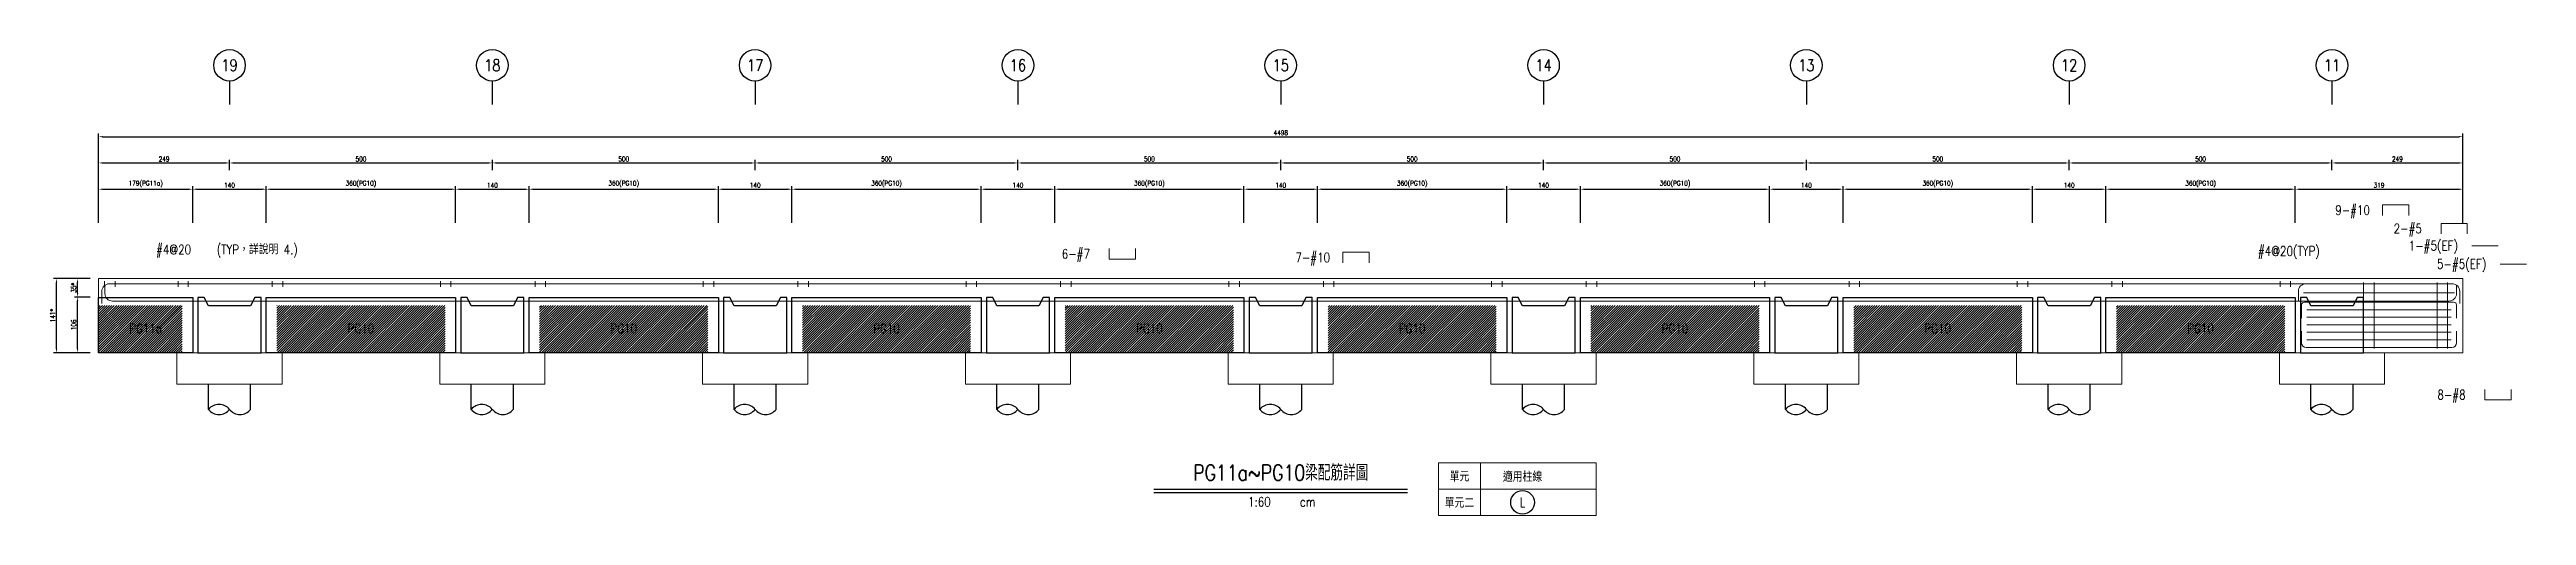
# Model space of a CAD drawing. Extents: x -4754 to 4976, y -23710 to 3942.
# Drawn here: x -359 to 4354, y -6796 to -5909 of the extents above; entities that cross this region are included whole.
import ezdxf
from ezdxf.enums import TextEntityAlignment as Align

# ---------------------------------------------------------------- set-up
doc = ezdxf.new("R2010")
doc.units = 0
doc.header["$LTSCALE"] = 3
doc.layers.get('0').update_dxf_attribs({"linetype": 'CONTINUOUS'})
doc.layers.add('HB_0', color=7, linetype='CONTINUOUS', transparency=0.5)
for name, color, linetype in [('HB_DIM', 1, 'CONTINUOUS'), ('HB_SYMBOLS', 7, 'CONTINUOUS'), ('HB_TXT_CTEXT', 2, 'CONTINUOUS'), ('鋼筋', 3, 'CONTINUOUS')]:
    doc.layers.add(name, color=color, linetype=linetype)
doc.styles.get("Standard").update_dxf_attribs({"font": 'ROMANS.shx', "width": 0.8, "bigfont": 'chineset.shx'})
doc.dimstyles.new('30', dxfattribs={"dimscale": 3, "dimtxt": 3, "dimasz": 2.5, "dimexe": 2, "dimexo": 2, "dimgap": 1, "dimtad": 1, "dimdsep": 46, "dimtxsty": 'Standard', "dimcen": 0, "dimclrd": 256, "dimclre": 256, "dimclrt": 2, "dimadec": 0, "dimazin": 0, "dimtfac": 1, "dimtix": 1, "dimtmove": 2, "dimatfit": 3, "dimfxl": 1, "dimtolj": 1, "dimtzin": 0, "dimarcsym": 0})

msp = doc.modelspace()

# ---------------------------------------------------------------- texts
at = {"layer": 'HB_TXT_CTEXT', "linetype": 'Continuous', "width": 0.8}
for s, p in [(' 9-#10', (3979.865, -6214.802, -50)), (' 2-#5', (4091.073, -6249.802, -50)), ('#4@20    (TYP，詳說明 4.)', (-156.157, -6289.595, -36.23)), (' 6-#7', (1557.071, -6297.802, -37.62)), (' 7-#10', (2001.573, -6304.802, -37.12)), (' 1-#5(EF)', (4119.773, -6282.302, -50)), (' 5-#5(EF)', (4173.573, -6317.307, 50)), (' 8-#8', (4174.239, -6566.06, -50))]:
    msp.add_text(s, height=18, dxfattribs=at).set_placement(p, align=Align.MIDDLE_LEFT)
msp.add_text('#4@20(TYP)', height=18, dxfattribs=at).set_placement((3960.573, -6292.566, 48.832), align=Align.MIDDLE_RIGHT)
for s, p in [('PG11a', (-175.927, -6440.06)), ('PG10', (233.573, -6440.06)), ('PG10', (733.573, -6440.06)), ('PG10', (1233.573, -6440.06)), ('PG10', (1733.573, -6440.06)), ('PG10', (2233.573, -6440.06)), ('PG10', (2733.573, -6440.06)), ('PG10', (3233.573, -6440.06)), ('PG10', (3733.573, -6440.06)), ('單元', (2323.573, -6721.06)), ('適用柱線', (2443.573, -6721.06)), ('單元二', (2323.573, -6771.06))]:
    msp.add_text(s, height=18, dxfattribs=at).set_placement(p, align=Align.MIDDLE)

# ---------------------------------------------------------------- blocks, each defined once
blk = doc.blocks.new('pile_vertical_with_pilecap')
at = {"linetype": 'Continuous'}
for p, q in [((-40, -48.1), (-40, 0)), ((-40, -48.1), (-40, 0)), ((40, -48.1), (40, 0)), ((40, -48.1), (40, 0))]:
    blk.add_line(p, q, dxfattribs=at)
for centre, start, end in [((-20, -64.1), 38.718, 141.282), ((-20, -64.1), 38.718, 141.282), ((-20, -32), 218.718, 321.282), ((-20, -32), 218.718, 321.282), ((20, -32), 218.718, 321.282), ((20, -32), 218.718, 321.282)]:
    blk.add_arc(centre, 25.6, start, end, dxfattribs=at)
blk = doc.blocks.new('line_guide')
at = {"color": 4, "linetype": 'Continuous'}
blk.add_line((0, 0), (0, -45), dxfattribs=at)
blk.add_circle((0, 30), 30, dxfattribs=at)
at = {"color": 4, "linetype": 'Continuous', "width": 0.8}
blk.add_attdef('A', text='', height=22.5, dxfattribs=at).set_placement((0, 30), align=Align.MIDDLE)
blk = doc.blocks.new('title_beam')
at = {"color": 3, "linetype": 'Continuous'}
blk.add_line((-241.2, 0), (241.2, 0), dxfattribs=at)
at = {"color": 1, "linetype": 'Continuous'}
blk.add_line((-241.2, -6), (241.2, -6), dxfattribs=at)
at = {"color": 3, "linetype": 'Continuous', "width": 0.8}
blk.add_attdef('TITLE', text='', height=30, dxfattribs=at).set_placement((0, 33), align=Align.MIDDLE)
at = {"linetype": 'Continuous', "width": 0.8}
blk.add_attdef('SCALE', text='', height=18, dxfattribs=at).set_placement((-40.6, -24), align=Align.MIDDLE)
blk.add_attdef('CM', (36.5, -33), '', height=18, dxfattribs=at)
blk = doc.blocks.new('line_tag')
at = {"layer": 'HB_SYMBOLS', "color": 4, "linetype": 'Continuous'}
blk.add_circle((0, 0), 22.5, dxfattribs=at)
at = {"color": 4, "linetype": 'Continuous', "width": 0.8}
blk.add_attdef('A', text='', height=18, dxfattribs=at).set_placement((0, 0), align=Align.MIDDLE)
blk = doc.blocks.new('*D985')
at = {"layer": 'HB_DIM', "linetype": 'Continuous', "lineweight": -2}
for p, q in [((-265.4, -6238.8), (-265.4, -6168.8)), ((-86.4, -6238.8), (-86.4, -6168.8)), ((-257.9, -6174.8), (-93.9, -6174.8))]:
    blk.add_line(p, q, dxfattribs=at)
at = {"layer": 'HB_DIM'}
for points in [[(-257.9, -6173.6), (-257.9, -6176.1), (-265.4, -6174.8)], [(-93.9, -6176.1), (-93.9, -6173.6), (-86.4, -6174.8)]]:
    blk.add_solid(points, dxfattribs=at)
at = {"layer": 'HB_DIM', "color": 2, "linetype": 'Continuous', "insert": (-175.9, -6164.9), "char_height": 9, "attachment_point": 5, "rotation": 0}
blk.add_mtext('\\A1;179(PG11a)', dxfattribs=at)
blk = doc.blocks.new('*D986')
at = {"layer": 'HB_DIM', "linetype": 'Continuous', "lineweight": -2}
for p, q in [((-86.4, -6238.8), (-86.4, -6168.8)), ((53.6, -6238.8), (53.6, -6168.8)), ((-78.9, -6174.8), (46.1, -6174.8))]:
    blk.add_line(p, q, dxfattribs=at)
at = {"layer": 'HB_DIM'}
for points in [[(-78.9, -6173.6), (-78.9, -6176.1), (-86.4, -6174.8)], [(46.1, -6176.1), (46.1, -6173.6), (53.6, -6174.8)]]:
    blk.add_solid(points, dxfattribs=at)
at = {"layer": 'HB_DIM', "color": 2, "linetype": 'Continuous', "insert": (-16.4, -6167.3), "char_height": 9, "attachment_point": 5, "rotation": 0}
blk.add_mtext('\\A1;140', dxfattribs=at)
blk = doc.blocks.new('*D987')
at = {"layer": 'HB_DIM', "linetype": 'Continuous', "lineweight": -2}
for p, q in [((53.6, -6238.8), (53.6, -6168.8)), ((413.6, -6238.8), (413.6, -6168.8)), ((61.1, -6174.8), (406.1, -6174.8))]:
    blk.add_line(p, q, dxfattribs=at)
at = {"layer": 'HB_DIM'}
for points in [[(61.1, -6173.6), (61.1, -6176.1), (53.6, -6174.8)], [(406.1, -6176.1), (406.1, -6173.6), (413.6, -6174.8)]]:
    blk.add_solid(points, dxfattribs=at)
at = {"layer": 'HB_DIM', "color": 2, "linetype": 'Continuous', "insert": (233.6, -6164.9), "char_height": 9, "attachment_point": 5, "rotation": 0}
blk.add_mtext('\\A1;360(PG10)', dxfattribs=at)
blk = doc.blocks.new('*D988')
at = {"layer": 'HB_DIM', "linetype": 'Continuous', "lineweight": -2}
for p, q in [((413.6, -6238.8), (413.6, -6168.8)), ((553.6, -6238.8), (553.6, -6168.8)), ((421.1, -6174.8), (546.1, -6174.8))]:
    blk.add_line(p, q, dxfattribs=at)
at = {"layer": 'HB_DIM'}
for points in [[(421.1, -6173.6), (421.1, -6176.1), (413.6, -6174.8)], [(546.1, -6176.1), (546.1, -6173.6), (553.6, -6174.8)]]:
    blk.add_solid(points, dxfattribs=at)
at = {"layer": 'HB_DIM', "color": 2, "linetype": 'Continuous', "insert": (483.6, -6167.3), "char_height": 9, "attachment_point": 5, "rotation": 0}
blk.add_mtext('\\A1;140', dxfattribs=at)
blk = doc.blocks.new('*D989')
at = {"layer": 'HB_DIM', "linetype": 'Continuous', "lineweight": -2}
for p, q in [((553.6, -6238.8), (553.6, -6168.8)), ((913.6, -6238.8), (913.6, -6168.8)), ((561.1, -6174.8), (906.1, -6174.8))]:
    blk.add_line(p, q, dxfattribs=at)
at = {"layer": 'HB_DIM'}
for points in [[(561.1, -6173.6), (561.1, -6176.1), (553.6, -6174.8)], [(906.1, -6176.1), (906.1, -6173.6), (913.6, -6174.8)]]:
    blk.add_solid(points, dxfattribs=at)
at = {"layer": 'HB_DIM', "color": 2, "linetype": 'Continuous', "insert": (733.6, -6164.9), "char_height": 9, "attachment_point": 5, "rotation": 0}
blk.add_mtext('\\A1;360(PG10)', dxfattribs=at)
blk = doc.blocks.new('*D990')
at = {"layer": 'HB_DIM', "linetype": 'Continuous', "lineweight": -2}
for p, q in [((913.6, -6238.8), (913.6, -6168.8)), ((1053.6, -6238.8), (1053.6, -6168.8)), ((921.1, -6174.8), (1046.1, -6174.8))]:
    blk.add_line(p, q, dxfattribs=at)
at = {"layer": 'HB_DIM'}
for points in [[(921.1, -6173.6), (921.1, -6176.1), (913.6, -6174.8)], [(1046.1, -6176.1), (1046.1, -6173.6), (1053.6, -6174.8)]]:
    blk.add_solid(points, dxfattribs=at)
at = {"layer": 'HB_DIM', "color": 2, "linetype": 'Continuous', "insert": (983.6, -6167.3), "char_height": 9, "attachment_point": 5, "rotation": 0}
blk.add_mtext('\\A1;140', dxfattribs=at)
blk = doc.blocks.new('*D991')
at = {"layer": 'HB_DIM', "linetype": 'Continuous', "lineweight": -2}
for p, q in [((1053.6, -6238.8), (1053.6, -6168.8)), ((1413.6, -6238.8), (1413.6, -6168.8)), ((1061.1, -6174.8), (1406.1, -6174.8))]:
    blk.add_line(p, q, dxfattribs=at)
at = {"layer": 'HB_DIM'}
for points in [[(1061.1, -6173.6), (1061.1, -6176.1), (1053.6, -6174.8)], [(1406.1, -6176.1), (1406.1, -6173.6), (1413.6, -6174.8)]]:
    blk.add_solid(points, dxfattribs=at)
at = {"layer": 'HB_DIM', "color": 2, "linetype": 'Continuous', "insert": (1233.6, -6164.9), "char_height": 9, "attachment_point": 5, "rotation": 0}
blk.add_mtext('\\A1;360(PG10)', dxfattribs=at)
blk = doc.blocks.new('*D992')
at = {"layer": 'HB_DIM', "linetype": 'Continuous', "lineweight": -2}
for p, q in [((1413.6, -6238.8), (1413.6, -6168.8)), ((1553.6, -6238.8), (1553.6, -6168.8)), ((1421.1, -6174.8), (1546.1, -6174.8))]:
    blk.add_line(p, q, dxfattribs=at)
at = {"layer": 'HB_DIM'}
for points in [[(1421.1, -6173.6), (1421.1, -6176.1), (1413.6, -6174.8)], [(1546.1, -6176.1), (1546.1, -6173.6), (1553.6, -6174.8)]]:
    blk.add_solid(points, dxfattribs=at)
at = {"layer": 'HB_DIM', "color": 2, "linetype": 'Continuous', "insert": (1483.6, -6167.3), "char_height": 9, "attachment_point": 5, "rotation": 0}
blk.add_mtext('\\A1;140', dxfattribs=at)
blk = doc.blocks.new('*D993')
at = {"layer": 'HB_DIM', "linetype": 'Continuous', "lineweight": -2}
for p, q in [((1553.6, -6238.8), (1553.6, -6168.8)), ((1913.6, -6238.8), (1913.6, -6168.8)), ((1561.1, -6174.8), (1906.1, -6174.8))]:
    blk.add_line(p, q, dxfattribs=at)
at = {"layer": 'HB_DIM'}
for points in [[(1561.1, -6173.6), (1561.1, -6176.1), (1553.6, -6174.8)], [(1906.1, -6176.1), (1906.1, -6173.6), (1913.6, -6174.8)]]:
    blk.add_solid(points, dxfattribs=at)
at = {"layer": 'HB_DIM', "color": 2, "linetype": 'Continuous', "insert": (1733.6, -6164.9), "char_height": 9, "attachment_point": 5, "rotation": 0}
blk.add_mtext('\\A1;360(PG10)', dxfattribs=at)
blk = doc.blocks.new('*D994')
at = {"layer": 'HB_DIM', "linetype": 'Continuous', "lineweight": -2}
for p, q in [((1913.6, -6238.8), (1913.6, -6168.8)), ((2053.6, -6238.8), (2053.6, -6168.8)), ((1921.1, -6174.8), (2046.1, -6174.8))]:
    blk.add_line(p, q, dxfattribs=at)
at = {"layer": 'HB_DIM'}
for points in [[(1921.1, -6173.6), (1921.1, -6176.1), (1913.6, -6174.8)], [(2046.1, -6176.1), (2046.1, -6173.6), (2053.6, -6174.8)]]:
    blk.add_solid(points, dxfattribs=at)
at = {"layer": 'HB_DIM', "color": 2, "linetype": 'Continuous', "insert": (1983.6, -6167.3), "char_height": 9, "attachment_point": 5, "rotation": 0}
blk.add_mtext('\\A1;140', dxfattribs=at)
blk = doc.blocks.new('*D995')
at = {"layer": 'HB_DIM', "linetype": 'Continuous', "lineweight": -2}
for p, q in [((2053.6, -6238.8), (2053.6, -6168.8)), ((2413.6, -6238.8), (2413.6, -6168.8)), ((2061.1, -6174.8), (2406.1, -6174.8))]:
    blk.add_line(p, q, dxfattribs=at)
at = {"layer": 'HB_DIM'}
for points in [[(2061.1, -6173.6), (2061.1, -6176.1), (2053.6, -6174.8)], [(2406.1, -6176.1), (2406.1, -6173.6), (2413.6, -6174.8)]]:
    blk.add_solid(points, dxfattribs=at)
at = {"layer": 'HB_DIM', "color": 2, "linetype": 'Continuous', "insert": (2233.6, -6164.9), "char_height": 9, "attachment_point": 5, "rotation": 0}
blk.add_mtext('\\A1;360(PG10)', dxfattribs=at)
blk = doc.blocks.new('*D996')
at = {"layer": 'HB_DIM', "linetype": 'Continuous', "lineweight": -2}
for p, q in [((2413.6, -6238.8), (2413.6, -6168.8)), ((2553.6, -6238.8), (2553.6, -6168.8)), ((2421.1, -6174.8), (2546.1, -6174.8))]:
    blk.add_line(p, q, dxfattribs=at)
at = {"layer": 'HB_DIM'}
for points in [[(2421.1, -6173.6), (2421.1, -6176.1), (2413.6, -6174.8)], [(2546.1, -6176.1), (2546.1, -6173.6), (2553.6, -6174.8)]]:
    blk.add_solid(points, dxfattribs=at)
at = {"layer": 'HB_DIM', "color": 2, "linetype": 'Continuous', "insert": (2483.6, -6167.3), "char_height": 9, "attachment_point": 5, "rotation": 0}
blk.add_mtext('\\A1;140', dxfattribs=at)
blk = doc.blocks.new('*D997')
at = {"layer": 'HB_DIM', "linetype": 'Continuous', "lineweight": -2}
for p, q in [((2553.6, -6238.8), (2553.6, -6168.8)), ((2913.6, -6238.8), (2913.6, -6168.8)), ((2561.1, -6174.8), (2906.1, -6174.8))]:
    blk.add_line(p, q, dxfattribs=at)
at = {"layer": 'HB_DIM'}
for points in [[(2561.1, -6173.6), (2561.1, -6176.1), (2553.6, -6174.8)], [(2906.1, -6176.1), (2906.1, -6173.6), (2913.6, -6174.8)]]:
    blk.add_solid(points, dxfattribs=at)
at = {"layer": 'HB_DIM', "color": 2, "linetype": 'Continuous', "insert": (2733.6, -6164.9), "char_height": 9, "attachment_point": 5, "rotation": 0}
blk.add_mtext('\\A1;360(PG10)', dxfattribs=at)
blk = doc.blocks.new('*D998')
at = {"layer": 'HB_DIM', "linetype": 'Continuous', "lineweight": -2}
for p, q in [((2913.6, -6238.8), (2913.6, -6168.8)), ((3053.6, -6238.8), (3053.6, -6168.8)), ((2921.1, -6174.8), (3046.1, -6174.8))]:
    blk.add_line(p, q, dxfattribs=at)
at = {"layer": 'HB_DIM'}
for points in [[(2921.1, -6173.6), (2921.1, -6176.1), (2913.6, -6174.8)], [(3046.1, -6176.1), (3046.1, -6173.6), (3053.6, -6174.8)]]:
    blk.add_solid(points, dxfattribs=at)
at = {"layer": 'HB_DIM', "color": 2, "linetype": 'Continuous', "insert": (2983.6, -6167.3), "char_height": 9, "attachment_point": 5, "rotation": 0}
blk.add_mtext('\\A1;140', dxfattribs=at)
blk = doc.blocks.new('*D999')
at = {"layer": 'HB_DIM', "linetype": 'Continuous', "lineweight": -2}
for p, q in [((3053.6, -6238.8), (3053.6, -6168.8)), ((3413.6, -6238.8), (3413.6, -6168.8)), ((3061.1, -6174.8), (3406.1, -6174.8))]:
    blk.add_line(p, q, dxfattribs=at)
at = {"layer": 'HB_DIM'}
for points in [[(3061.1, -6173.6), (3061.1, -6176.1), (3053.6, -6174.8)], [(3406.1, -6176.1), (3406.1, -6173.6), (3413.6, -6174.8)]]:
    blk.add_solid(points, dxfattribs=at)
at = {"layer": 'HB_DIM', "color": 2, "linetype": 'Continuous', "insert": (3233.6, -6164.9), "char_height": 9, "attachment_point": 5, "rotation": 0}
blk.add_mtext('\\A1;360(PG10)', dxfattribs=at)
blk = doc.blocks.new('*D1000')
at = {"layer": 'HB_DIM', "linetype": 'Continuous', "lineweight": -2}
for p, q in [((3413.6, -6238.8), (3413.6, -6168.8)), ((3553.6, -6238.8), (3553.6, -6168.8)), ((3421.1, -6174.8), (3546.1, -6174.8))]:
    blk.add_line(p, q, dxfattribs=at)
at = {"layer": 'HB_DIM'}
for points in [[(3421.1, -6173.6), (3421.1, -6176.1), (3413.6, -6174.8)], [(3546.1, -6176.1), (3546.1, -6173.6), (3553.6, -6174.8)]]:
    blk.add_solid(points, dxfattribs=at)
at = {"layer": 'HB_DIM', "color": 2, "linetype": 'Continuous', "insert": (3483.6, -6167.3), "char_height": 9, "attachment_point": 5, "rotation": 0}
blk.add_mtext('\\A1;140', dxfattribs=at)
blk = doc.blocks.new('*D1001')
at = {"layer": 'HB_DIM', "linetype": 'Continuous', "lineweight": -2}
for p, q in [((3553.6, -6238.8), (3553.6, -6168.8)), ((3913.6, -6238.8), (3913.6, -6168.8)), ((3561.1, -6174.8), (3906.1, -6174.8))]:
    blk.add_line(p, q, dxfattribs=at)
at = {"layer": 'HB_DIM'}
for points in [[(3561.1, -6173.6), (3561.1, -6176.1), (3553.6, -6174.8)], [(3906.1, -6176.1), (3906.1, -6173.6), (3913.6, -6174.8)]]:
    blk.add_solid(points, dxfattribs=at)
at = {"layer": 'HB_DIM', "color": 2, "linetype": 'Continuous', "insert": (3733.6, -6164.9), "char_height": 9, "attachment_point": 5, "rotation": 0}
blk.add_mtext('\\A1;360(PG10)', dxfattribs=at)
blk = doc.blocks.new('*D1002')
at = {"layer": 'HB_DIM', "linetype": 'Continuous', "lineweight": -2}
for p, q in [((3913.6, -6238.8), (3913.6, -6168.8)), ((4232.6, -6238.8), (4232.6, -6168.8)), ((3921.1, -6174.8), (4225.1, -6174.8))]:
    blk.add_line(p, q, dxfattribs=at)
at = {"layer": 'HB_DIM'}
for points in [[(3921.1, -6173.6), (3921.1, -6176.1), (3913.6, -6174.8)], [(4225.1, -6176.1), (4225.1, -6173.6), (4232.6, -6174.8)]]:
    blk.add_solid(points, dxfattribs=at)
at = {"layer": 'HB_DIM', "color": 2, "linetype": 'Continuous', "insert": (4073.1, -6167.3), "char_height": 9, "attachment_point": 5, "rotation": 0}
blk.add_mtext('\\A1;319', dxfattribs=at)
blk = doc.blocks.new('*D1003')
at = {"layer": 'HB_DIM', "linetype": 'Continuous', "lineweight": -2}
for p, q in [((-281.4, -6380.1), (-311.4, -6380.1)), ((-305.4, -6478.6), (-305.4, -6387.6)), ((-281.4, -6486.1), (-311.4, -6486.1))]:
    blk.add_line(p, q, dxfattribs=at)
at = {"layer": 'HB_DIM'}
for points in [[(-304.2, -6387.6), (-306.7, -6387.6), (-305.4, -6380.1)], [(-306.7, -6478.6), (-304.2, -6478.6), (-305.4, -6486.1)]]:
    blk.add_solid(points, dxfattribs=at)
at = {"layer": 'HB_DIM', "color": 2, "linetype": 'Continuous', "insert": (-312.9, -6433.1), "char_height": 9, "attachment_point": 5, "rotation": 90}
blk.add_mtext('\\A1;106', dxfattribs=at)
blk = doc.blocks.new('*D1004')
at = {"layer": 'HB_DIM', "linetype": 'Continuous', "lineweight": -2}
for p, q in [((-281.4, -6344.8), (-311.4, -6344.8)), ((-305.4, -6372.6), (-305.4, -6352.3)), ((-281.4, -6380.1), (-311.4, -6380.1))]:
    blk.add_line(p, q, dxfattribs=at)
at = {"layer": 'HB_DIM'}
for points in [[(-304.2, -6352.3), (-306.7, -6352.3), (-305.4, -6344.8)], [(-306.7, -6372.6), (-304.2, -6372.6), (-305.4, -6380.1)]]:
    blk.add_solid(points, dxfattribs=at)
at = {"layer": 'HB_DIM', "color": 2, "linetype": 'Continuous', "insert": (-312.9, -6362.4), "char_height": 9, "attachment_point": 5, "rotation": 90}
blk.add_mtext('\\A1;35*', dxfattribs=at)
blk = doc.blocks.new('*D1005')
at = {"layer": 'HB_DIM', "linetype": 'Continuous', "lineweight": -2}
for p, q in [((-265.4, -6238.8), (-265.4, -6068.8)), ((-257.9, -6074.8), (4225.1, -6074.8)), ((4232.6, -6238.8), (4232.6, -6068.8))]:
    blk.add_line(p, q, dxfattribs=at)
at = {"layer": 'HB_DIM'}
for points in [[(-257.9, -6073.6), (-257.9, -6076.1), (-265.4, -6074.8)], [(4225.1, -6076.1), (4225.1, -6073.6), (4232.6, -6074.8)]]:
    blk.add_solid(points, dxfattribs=at)
at = {"layer": 'HB_DIM', "color": 2, "linetype": 'Continuous', "insert": (1983.6, -6067.3), "char_height": 9, "attachment_point": 5, "rotation": 0}
blk.add_mtext('\\A1;4498', dxfattribs=at)
blk = doc.blocks.new('*D1006')
at = {"layer": 'HB_DIM', "linetype": 'Continuous', "lineweight": -2}
for p, q in [((-265.4, -6238.8), (-265.4, -6118.8)), ((-257.9, -6124.8), (-23.9, -6124.8)), ((-16.4, -6138.8), (-16.4, -6118.8))]:
    blk.add_line(p, q, dxfattribs=at)
at = {"layer": 'HB_DIM'}
for points in [[(-257.9, -6123.6), (-257.9, -6126.1), (-265.4, -6124.8)], [(-23.9, -6126.1), (-23.9, -6123.6), (-16.4, -6124.8)]]:
    blk.add_solid(points, dxfattribs=at)
at = {"layer": 'HB_DIM', "color": 2, "linetype": 'Continuous', "insert": (-140.9, -6117.3), "char_height": 9, "attachment_point": 5, "rotation": 0}
blk.add_mtext('\\A1;249', dxfattribs=at)
blk = doc.blocks.new('*D1007')
at = {"layer": 'HB_DIM', "linetype": 'Continuous', "lineweight": -2}
for p, q in [((-16.4, -6138.8), (-16.4, -6118.8)), ((-8.9, -6124.8), (476.1, -6124.8)), ((483.6, -6138.8), (483.6, -6118.8))]:
    blk.add_line(p, q, dxfattribs=at)
at = {"layer": 'HB_DIM'}
for points in [[(-8.9, -6123.6), (-8.9, -6126.1), (-16.4, -6124.8)], [(476.1, -6126.1), (476.1, -6123.6), (483.6, -6124.8)]]:
    blk.add_solid(points, dxfattribs=at)
at = {"layer": 'HB_DIM', "color": 2, "linetype": 'Continuous', "insert": (233.6, -6117.3), "char_height": 9, "attachment_point": 5, "rotation": 0}
blk.add_mtext('\\A1;500', dxfattribs=at)
blk = doc.blocks.new('*D1008')
at = {"layer": 'HB_DIM', "linetype": 'Continuous', "lineweight": -2}
for p, q in [((483.6, -6138.8), (483.6, -6118.8)), ((491.1, -6124.8), (976.1, -6124.8)), ((983.6, -6138.8), (983.6, -6118.8))]:
    blk.add_line(p, q, dxfattribs=at)
at = {"layer": 'HB_DIM'}
for points in [[(491.1, -6123.6), (491.1, -6126.1), (483.6, -6124.8)], [(976.1, -6126.1), (976.1, -6123.6), (983.6, -6124.8)]]:
    blk.add_solid(points, dxfattribs=at)
at = {"layer": 'HB_DIM', "color": 2, "linetype": 'Continuous', "insert": (733.6, -6117.3), "char_height": 9, "attachment_point": 5, "rotation": 0}
blk.add_mtext('\\A1;500', dxfattribs=at)
blk = doc.blocks.new('*D1009')
at = {"layer": 'HB_DIM', "linetype": 'Continuous', "lineweight": -2}
for p, q in [((983.6, -6138.8), (983.6, -6118.8)), ((991.1, -6124.8), (1476.1, -6124.8)), ((1483.6, -6138.8), (1483.6, -6118.8))]:
    blk.add_line(p, q, dxfattribs=at)
at = {"layer": 'HB_DIM'}
for points in [[(991.1, -6123.6), (991.1, -6126.1), (983.6, -6124.8)], [(1476.1, -6126.1), (1476.1, -6123.6), (1483.6, -6124.8)]]:
    blk.add_solid(points, dxfattribs=at)
at = {"layer": 'HB_DIM', "color": 2, "linetype": 'Continuous', "insert": (1233.6, -6117.3), "char_height": 9, "attachment_point": 5, "rotation": 0}
blk.add_mtext('\\A1;500', dxfattribs=at)
blk = doc.blocks.new('*D1010')
at = {"layer": 'HB_DIM', "linetype": 'Continuous', "lineweight": -2}
for p, q in [((1483.6, -6138.8), (1483.6, -6118.8)), ((1491.1, -6124.8), (1976.1, -6124.8)), ((1983.6, -6138.8), (1983.6, -6118.8))]:
    blk.add_line(p, q, dxfattribs=at)
at = {"layer": 'HB_DIM'}
for points in [[(1491.1, -6123.6), (1491.1, -6126.1), (1483.6, -6124.8)], [(1976.1, -6126.1), (1976.1, -6123.6), (1983.6, -6124.8)]]:
    blk.add_solid(points, dxfattribs=at)
at = {"layer": 'HB_DIM', "color": 2, "linetype": 'Continuous', "insert": (1733.6, -6117.3), "char_height": 9, "attachment_point": 5, "rotation": 0}
blk.add_mtext('\\A1;500', dxfattribs=at)
blk = doc.blocks.new('*D1011')
at = {"layer": 'HB_DIM', "linetype": 'Continuous', "lineweight": -2}
for p, q in [((1983.6, -6138.8), (1983.6, -6118.8)), ((1991.1, -6124.8), (2476.1, -6124.8)), ((2483.6, -6138.8), (2483.6, -6118.8))]:
    blk.add_line(p, q, dxfattribs=at)
at = {"layer": 'HB_DIM'}
for points in [[(1991.1, -6123.6), (1991.1, -6126.1), (1983.6, -6124.8)], [(2476.1, -6126.1), (2476.1, -6123.6), (2483.6, -6124.8)]]:
    blk.add_solid(points, dxfattribs=at)
at = {"layer": 'HB_DIM', "color": 2, "linetype": 'Continuous', "insert": (2233.6, -6117.3), "char_height": 9, "attachment_point": 5, "rotation": 0}
blk.add_mtext('\\A1;500', dxfattribs=at)
blk = doc.blocks.new('*D1012')
at = {"layer": 'HB_DIM', "linetype": 'Continuous', "lineweight": -2}
for p, q in [((2483.6, -6138.8), (2483.6, -6118.8)), ((2491.1, -6124.8), (2976.1, -6124.8)), ((2983.6, -6138.8), (2983.6, -6118.8))]:
    blk.add_line(p, q, dxfattribs=at)
at = {"layer": 'HB_DIM'}
for points in [[(2491.1, -6123.6), (2491.1, -6126.1), (2483.6, -6124.8)], [(2976.1, -6126.1), (2976.1, -6123.6), (2983.6, -6124.8)]]:
    blk.add_solid(points, dxfattribs=at)
at = {"layer": 'HB_DIM', "color": 2, "linetype": 'Continuous', "insert": (2733.6, -6117.3), "char_height": 9, "attachment_point": 5, "rotation": 0}
blk.add_mtext('\\A1;500', dxfattribs=at)
blk = doc.blocks.new('*D1013')
at = {"layer": 'HB_DIM', "linetype": 'Continuous', "lineweight": -2}
for p, q in [((2983.6, -6138.8), (2983.6, -6118.8)), ((2991.1, -6124.8), (3476.1, -6124.8)), ((3483.6, -6138.8), (3483.6, -6118.8))]:
    blk.add_line(p, q, dxfattribs=at)
at = {"layer": 'HB_DIM'}
for points in [[(2991.1, -6123.6), (2991.1, -6126.1), (2983.6, -6124.8)], [(3476.1, -6126.1), (3476.1, -6123.6), (3483.6, -6124.8)]]:
    blk.add_solid(points, dxfattribs=at)
at = {"layer": 'HB_DIM', "color": 2, "linetype": 'Continuous', "insert": (3233.6, -6117.3), "char_height": 9, "attachment_point": 5, "rotation": 0}
blk.add_mtext('\\A1;500', dxfattribs=at)
blk = doc.blocks.new('*D1014')
at = {"layer": 'HB_DIM', "linetype": 'Continuous', "lineweight": -2}
for p, q in [((3483.6, -6138.8), (3483.6, -6118.8)), ((3491.1, -6124.8), (3976.1, -6124.8)), ((3983.6, -6138.8), (3983.6, -6118.8))]:
    blk.add_line(p, q, dxfattribs=at)
at = {"layer": 'HB_DIM'}
for points in [[(3491.1, -6123.6), (3491.1, -6126.1), (3483.6, -6124.8)], [(3976.1, -6126.1), (3976.1, -6123.6), (3983.6, -6124.8)]]:
    blk.add_solid(points, dxfattribs=at)
at = {"layer": 'HB_DIM', "color": 2, "linetype": 'Continuous', "insert": (3733.6, -6117.3), "char_height": 9, "attachment_point": 5, "rotation": 0}
blk.add_mtext('\\A1;500', dxfattribs=at)
blk = doc.blocks.new('*D1015')
at = {"layer": 'HB_DIM', "linetype": 'Continuous', "lineweight": -2}
for p, q in [((3983.6, -6138.8), (3983.6, -6118.8)), ((3991.1, -6124.8), (4225.1, -6124.8)), ((4232.6, -6238.8), (4232.6, -6118.8))]:
    blk.add_line(p, q, dxfattribs=at)
at = {"layer": 'HB_DIM'}
for points in [[(3991.1, -6123.6), (3991.1, -6126.1), (3983.6, -6124.8)], [(4225.1, -6126.1), (4225.1, -6123.6), (4232.6, -6124.8)]]:
    blk.add_solid(points, dxfattribs=at)
at = {"layer": 'HB_DIM', "color": 2, "linetype": 'Continuous', "insert": (4108.1, -6117.3), "char_height": 9, "attachment_point": 5, "rotation": 0}
blk.add_mtext('\\A1;249', dxfattribs=at)
blk = doc.blocks.new('*D1016')
at = {"layer": 'HB_DIM', "linetype": 'Continuous', "lineweight": -2}
for p, q in [((-281.4, -6344.8), (-351.4, -6344.8)), ((-345.4, -6478.6), (-345.4, -6352.3)), ((-281.4, -6486.1), (-351.4, -6486.1))]:
    blk.add_line(p, q, dxfattribs=at)
at = {"layer": 'HB_DIM'}
for points in [[(-344.2, -6352.3), (-346.7, -6352.3), (-345.4, -6344.8)], [(-346.7, -6478.6), (-344.2, -6478.6), (-345.4, -6486.1)]]:
    blk.add_solid(points, dxfattribs=at)
at = {"layer": 'HB_DIM', "color": 2, "linetype": 'Continuous', "insert": (-352.9, -6415.4), "char_height": 9, "attachment_point": 5, "rotation": 90}
blk.add_mtext('\\A1;141*', dxfattribs=at)

# ---------------------------------------------------------------- dimensions: what is measured, and where the dimension line sits
at = {"layer": 'HB_DIM', "linetype": 'Continuous'}
for base, p1, p2, angle, override, picture, middle in [((4232.573, -6074.802), (-265.427, -6244.802), (4232.573, -6244.802), 0, {"dimdec": 0, "dimpost": '<>'}, '*D1005', (1983.573, -6067.302)), ((-16.427, -6124.802), (-265.427, -6244.802), (-16.427, -6144.802, 2481), 0, {"dimdec": 0, "dimpost": '<>'}, '*D1006', (-140.927, -6117.302)), ((483.573, -6124.802), (-16.427, -6144.802, 2481), (483.573, -6144.802, 1981), 0, {"dimdec": 0, "dimpost": '<>'}, '*D1007', (233.573, -6117.302)), ((983.573, -6124.802), (483.573, -6144.802, 1981), (983.573, -6144.802, 1481), 0, {"dimdec": 0, "dimpost": '<>'}, '*D1008', (733.573, -6117.302)), ((1483.573, -6124.802), (983.573, -6144.802, 1481), (1483.573, -6144.802, 981), 0, {"dimdec": 0, "dimpost": '<>'}, '*D1009', (1233.573, -6117.302)), ((1983.573, -6124.802), (1483.573, -6144.802, 981), (1983.573, -6144.802, 481), 0, {"dimdec": 0, "dimpost": '<>'}, '*D1010', (1733.573, -6117.302)), ((2483.573, -6124.802), (1983.573, -6144.802, 481), (2483.573, -6144.802, -19), 0, {"dimdec": 0, "dimpost": '<>'}, '*D1011', (2233.573, -6117.302)), ((2983.573, -6124.802), (2483.573, -6144.802, -19), (2983.573, -6144.802, -519), 0, {"dimdec": 0, "dimpost": '<>'}, '*D1012', (2733.573, -6117.302)), ((3483.573, -6124.802), (2983.573, -6144.802, -519), (3483.573, -6144.802, -1019), 0, {"dimdec": 0, "dimpost": '<>'}, '*D1013', (3233.573, -6117.302)), ((3983.573, -6124.802), (3483.573, -6144.802, -1019), (3983.573, -6144.802, -1519), 0, {"dimdec": 0, "dimpost": '<>'}, '*D1014', (3733.573, -6117.302)), ((4232.573, -6124.802), (3983.573, -6144.802, -1519), (4232.573, -6244.802), 0, {"dimdec": 0, "dimpost": '<>'}, '*D1015', (4108.073, -6117.302)), ((53.573, -6174.802), (-86.427, -6244.802), (53.573, -6244.802), 0, {"dimdec": 0, "dimpost": '<>'}, '*D986', (-16.427, -6167.302)), ((553.573, -6174.802), (413.573, -6244.802), (553.573, -6244.802), 0, {"dimdec": 0, "dimpost": '<>'}, '*D988', (483.573, -6167.302)), ((1053.573, -6174.802), (913.573, -6244.802), (1053.573, -6244.802), 0, {"dimdec": 0, "dimpost": '<>'}, '*D990', (983.573, -6167.302)), ((1553.573, -6174.802), (1413.573, -6244.802), (1553.573, -6244.802), 0, {"dimdec": 0, "dimpost": '<>'}, '*D992', (1483.573, -6167.302)), ((2053.573, -6174.802), (1913.573, -6244.802), (2053.573, -6244.802), 0, {"dimdec": 0, "dimpost": '<>'}, '*D994', (1983.573, -6167.302)), ((2553.573, -6174.802), (2413.573, -6244.802), (2553.573, -6244.802), 0, {"dimdec": 0, "dimpost": '<>'}, '*D996', (2483.573, -6167.302)), ((3053.573, -6174.802), (2913.573, -6244.802), (3053.573, -6244.802), 0, {"dimdec": 0, "dimpost": '<>'}, '*D998', (2983.573, -6167.302)), ((3553.573, -6174.802), (3413.573, -6244.802), (3553.573, -6244.802), 0, {"dimdec": 0, "dimpost": '<>'}, '*D1000', (3483.573, -6167.302)), ((4232.573, -6174.802), (3913.573, -6244.802), (4232.573, -6244.802), 0, {"dimdec": 0, "dimpost": '<>'}, '*D1002', (4073.073, -6167.302)), ((-305.427, -6380.06), (-275.427, -6486.06), (-275.427, -6380.06), 90, {"dimtad": 4, "dimdec": 0, "dimpost": '<>'}, '*D1003', (-312.927, -6433.06))]:
    dim = msp.add_linear_dim(base=base, p1=p1, p2=p2, angle=angle, dimstyle='30', override=override, dxfattribs=at)
    dim.commit()
    dim.dimension.update_dxf_attribs({"geometry": picture, "text_midpoint": middle})
for base, p1, p2, angle, text, override, picture, middle in [((-86.427, -6174.802), (-265.427, -6244.802), (-86.427, -6244.802), 0, '<>(PG11a)', {"dimdec": 0, "dimpost": '<>'}, '*D985', (-175.927, -6164.944)), ((413.573, -6174.802), (53.573, -6244.802), (413.573, -6244.802), 0, '<>(PG10)', {"dimdec": 0, "dimpost": '<>'}, '*D987', (233.573, -6164.944)), ((913.573, -6174.802), (553.573, -6244.802), (913.573, -6244.802), 0, '<>(PG10)', {"dimdec": 0, "dimpost": '<>'}, '*D989', (733.573, -6164.944)), ((1413.573, -6174.802), (1053.573, -6244.802), (1413.573, -6244.802), 0, '<>(PG10)', {"dimdec": 0, "dimpost": '<>'}, '*D991', (1233.573, -6164.944)), ((1913.573, -6174.802), (1553.573, -6244.802), (1913.573, -6244.802), 0, '<>(PG10)', {"dimdec": 0, "dimpost": '<>'}, '*D993', (1733.573, -6164.944)), ((2413.573, -6174.802), (2053.573, -6244.802), (2413.573, -6244.802), 0, '<>(PG10)', {"dimdec": 0, "dimpost": '<>'}, '*D995', (2233.573, -6164.944)), ((2913.573, -6174.802), (2553.573, -6244.802), (2913.573, -6244.802), 0, '<>(PG10)', {"dimdec": 0, "dimpost": '<>'}, '*D997', (2733.573, -6164.944)), ((3413.573, -6174.802), (3053.573, -6244.802), (3413.573, -6244.802), 0, '<>(PG10)', {"dimdec": 0, "dimpost": '<>'}, '*D999', (3233.573, -6164.944)), ((3913.573, -6174.802), (3553.573, -6244.802), (3913.573, -6244.802), 0, '<>(PG10)', {"dimdec": 0, "dimpost": '<>'}, '*D1001', (3733.573, -6164.944)), ((-345.427, -6344.802), (-275.427, -6486.06), (-275.427, -6344.802), 90, '<>*', {"dimtad": 4, "dimdec": 0, "dimpost": '<>'}, '*D1016', (-352.927, -6415.431)), ((-305.427, -6344.802), (-275.427, -6380.06), (-275.427, -6344.802), 90, '<>*', {"dimtad": 4, "dimdec": 0, "dimpost": '<>'}, '*D1004', (-312.927, -6362.431))]:
    dim = msp.add_linear_dim(base=base, p1=p1, p2=p2, angle=angle, text=text, dimstyle='30', override=override, dxfattribs=at)
    dim.commit()
    dim.dimension.update_dxf_attribs({"geometry": picture, "text_midpoint": middle})

# ---------------------------------------------------------------- hatches: boundary and pattern name
at = {"layer": 'HB_0', "linetype": 'Continuous'}
h = msp.add_hatch(dxfattribs=at)
h.set_pattern_fill('ANSI31', color=256, style=0)
h.paths.add_polyline_path([(-265.427, -6396.06), (-106.427, -6396.06), (-106.427, -6486.06), (-265.427, -6486.06)], flags=17)
h = msp.add_hatch(dxfattribs=at)
h.set_pattern_fill('ANSI31', color=256, style=0)
h.paths.add_polyline_path([(73.573, -6396.06), (393.573, -6396.06), (393.573, -6486.06), (73.573, -6486.06)], flags=17)
h = msp.add_hatch(dxfattribs=at)
h.set_pattern_fill('ANSI31', color=256, style=0)
h.paths.add_polyline_path([(573.573, -6396.06), (893.573, -6396.06), (893.573, -6486.06), (573.573, -6486.06)], flags=17)
h = msp.add_hatch(dxfattribs=at)
h.set_pattern_fill('ANSI31', color=256, style=0)
h.paths.add_polyline_path([(1073.573, -6396.06), (1393.573, -6396.06), (1393.573, -6486.06), (1073.573, -6486.06)], flags=17)
h = msp.add_hatch(dxfattribs=at)
h.set_pattern_fill('ANSI31', color=256, style=0)
h.paths.add_polyline_path([(1573.573, -6396.06), (1893.573, -6396.06), (1893.573, -6486.06), (1573.573, -6486.06)], flags=17)
h = msp.add_hatch(dxfattribs=at)
h.set_pattern_fill('ANSI31', color=256, style=0)
h.paths.add_polyline_path([(2073.573, -6396.06), (2393.573, -6396.06), (2393.573, -6486.06), (2073.573, -6486.06)], flags=17)
h = msp.add_hatch(dxfattribs=at)
h.set_pattern_fill('ANSI31', color=256, style=0)
h.paths.add_polyline_path([(2573.573, -6396.06), (2893.573, -6396.06), (2893.573, -6486.06), (2573.573, -6486.06)], flags=17)
h = msp.add_hatch(dxfattribs=at)
h.set_pattern_fill('ANSI31', color=256, style=0)
h.paths.add_polyline_path([(3073.573, -6396.06), (3393.573, -6396.06), (3393.573, -6486.06), (3073.573, -6486.06)], flags=17)
h = msp.add_hatch(dxfattribs=at)
h.set_pattern_fill('ANSI31', color=256, style=0)
h.paths.add_polyline_path([(3573.573, -6396.06), (3893.573, -6396.06), (3893.573, -6486.06), (3573.573, -6486.06)], flags=17)

# ---------------------------------------------------------------- linework, layer by layer
at = {"layer": 'HB_0', "lineweight": 5}
msp.add_lwpolyline([(-265.427, -6486.06), (-265.427, -6344.802), (4232.573, -6344.802), (4232.573, -6486.06), (-265.427, -6486.06)], dxfattribs=at)
at = {"layer": 'HB_0', "color": 1, "linetype": 'Continuous'}
for points in [[(-265.427, -6381.06), (-106.427, -6381.06), (-86.427, -6381.06), (-86.427, -6486.06), (-106.427, -6486.06), (-265.427, -6486.06), (-265.427, -6381.06)], [(43.573, -6486.06), (43.573, -6381.06), (31.573, -6381.06), (23.573, -6397.06), (-56.427, -6397.06), (-64.427, -6381.06), (-76.427, -6381.06), (-76.427, -6486.06), (43.573, -6486.06)], [(53.573, -6381.06), (73.573, -6381.06), (393.573, -6381.06), (413.573, -6381.06), (413.573, -6486.06), (393.573, -6486.06), (73.573, -6486.06), (53.573, -6486.06), (53.573, -6381.06)], [(543.573, -6486.06), (543.573, -6381.06), (531.573, -6381.06), (523.573, -6397.06), (443.573, -6397.06), (435.573, -6381.06), (423.573, -6381.06), (423.573, -6486.06), (543.573, -6486.06)], [(553.573, -6381.06), (573.573, -6381.06), (893.573, -6381.06), (913.573, -6381.06), (913.573, -6486.06), (893.573, -6486.06), (573.573, -6486.06), (553.573, -6486.06), (553.573, -6381.06)], [(1043.573, -6486.06), (1043.573, -6381.06), (1031.573, -6381.06), (1023.573, -6397.06), (943.573, -6397.06), (935.573, -6381.06), (923.573, -6381.06), (923.573, -6486.06), (1043.573, -6486.06)], [(1053.573, -6381.06), (1073.573, -6381.06), (1393.573, -6381.06), (1413.573, -6381.06), (1413.573, -6486.06), (1393.573, -6486.06), (1073.573, -6486.06), (1053.573, -6486.06), (1053.573, -6381.06)], [(1543.573, -6486.06), (1543.573, -6381.06), (1531.573, -6381.06), (1523.573, -6397.06), (1443.573, -6397.06), (1435.573, -6381.06), (1423.573, -6381.06), (1423.573, -6486.06), (1543.573, -6486.06)], [(1553.573, -6381.06), (1573.573, -6381.06), (1893.573, -6381.06), (1913.573, -6381.06), (1913.573, -6486.06), (1893.573, -6486.06), (1573.573, -6486.06), (1553.573, -6486.06), (1553.573, -6381.06)], [(2043.573, -6486.06), (2043.573, -6381.06), (2031.573, -6381.06), (2023.573, -6397.06), (1943.573, -6397.06), (1935.573, -6381.06), (1923.573, -6381.06), (1923.573, -6486.06), (2043.573, -6486.06)], [(2053.573, -6381.06), (2073.573, -6381.06), (2393.573, -6381.06), (2413.573, -6381.06), (2413.573, -6486.06), (2393.573, -6486.06), (2073.573, -6486.06), (2053.573, -6486.06), (2053.573, -6381.06)], [(2543.573, -6486.06), (2543.573, -6381.06), (2531.573, -6381.06), (2523.573, -6397.06), (2443.573, -6397.06), (2435.573, -6381.06), (2423.573, -6381.06), (2423.573, -6486.06), (2543.573, -6486.06)], [(2553.573, -6381.06), (2573.573, -6381.06), (2893.573, -6381.06), (2913.573, -6381.06), (2913.573, -6486.06), (2893.573, -6486.06), (2573.573, -6486.06), (2553.573, -6486.06), (2553.573, -6381.06)], [(3043.573, -6486.06), (3043.573, -6381.06), (3031.573, -6381.06), (3023.573, -6397.06), (2943.573, -6397.06), (2935.573, -6381.06), (2923.573, -6381.06), (2923.573, -6486.06), (3043.573, -6486.06)], [(3053.573, -6381.06), (3073.573, -6381.06), (3393.573, -6381.06), (3413.573, -6381.06), (3413.573, -6486.06), (3393.573, -6486.06), (3073.573, -6486.06), (3053.573, -6486.06), (3053.573, -6381.06)], [(3543.573, -6486.06), (3543.573, -6381.06), (3531.573, -6381.06), (3523.573, -6397.06), (3443.573, -6397.06), (3435.573, -6381.06), (3423.573, -6381.06), (3423.573, -6486.06), (3543.573, -6486.06)], [(3553.573, -6381.06), (3573.573, -6381.06), (3893.573, -6381.06), (3913.573, -6381.06), (3913.573, -6486.06), (3893.573, -6486.06), (3573.573, -6486.06), (3553.573, -6486.06), (3553.573, -6381.06)], [(4043.573, -6486.06), (4043.573, -6381.06), (4031.573, -6381.06), (4023.573, -6397.06), (3943.573, -6397.06), (3935.573, -6381.06), (3923.573, -6381.06), (3923.573, -6486.06), (4043.573, -6486.06)]]:
    msp.add_lwpolyline(points, dxfattribs=at)
at = {"layer": 'HB_0', "lineweight": 5}
for points in [[(-116.427, -6546.06, -160), (83.573, -6546.06, -160), (83.573, -6486.06, -160), (-116.427, -6486.06, -160), (-116.427, -6546.06, -160)], [(383.573, -6546.06, -160), (583.573, -6546.06, -160), (583.573, -6486.06, -160), (383.573, -6486.06, -160), (383.573, -6546.06, -160)], [(883.573, -6546.06, -160), (1083.573, -6546.06, -160), (1083.573, -6486.06, -160), (883.573, -6486.06, -160), (883.573, -6546.06, -160)], [(1383.573, -6546.06, -160), (1583.573, -6546.06, -160), (1583.573, -6486.06, -160), (1383.573, -6486.06, -160), (1383.573, -6546.06, -160)], [(1883.573, -6546.06, -160), (2083.573, -6546.06, -160), (2083.573, -6486.06, -160), (1883.573, -6486.06, -160), (1883.573, -6546.06, -160)], [(2383.573, -6546.06, -160), (2583.573, -6546.06, -160), (2583.573, -6486.06, -160), (2383.573, -6486.06, -160), (2383.573, -6546.06, -160)], [(2883.573, -6546.06, -160), (3083.573, -6546.06, -160), (3083.573, -6486.06, -160), (2883.573, -6486.06, -160), (2883.573, -6546.06, -160)], [(3383.573, -6546.06, -160), (3583.573, -6546.06, -160), (3583.573, -6486.06, -160), (3383.573, -6486.06, -160), (3383.573, -6546.06, -160)], [(3883.573, -6546.06, -160), (4083.573, -6546.06, -160), (4083.573, -6486.06, -160), (3883.573, -6486.06, -160), (3883.573, -6546.06, -160)]]:
    msp.add_polyline3d(points, dxfattribs=at)
at = {"layer": 'HB_DIM', "color": 1, "linetype": 'Continuous'}
for points in [[(3961.865, -6354.802, 0, 5, 0), (3961.865, -6339.802, 0, 0, 0), (3961.865, -6214.802, 0, 0, 0), (3979.865, -6214.802, 0, 0, 0)], [(4073.073, -6389.802, 0, 5, 0), (4073.073, -6374.802, 0, 0, 0), (4073.073, -6249.802, 0, 0, 0), (4091.073, -6249.802, 0, 0, 0)], [(-234.157, -6349.595, 0, 5, 0), (-224.157, -6339.595, 0, 0, 0), (-174.157, -6289.595, 0, 0, 0), (-156.157, -6289.595, 0, 0, 0)], [(1539.071, -6387.802, 0, 5, 0), (1539.071, -6372.802, 0, 0, 0), (1539.071, -6297.802, 0, 0, 0), (1557.071, -6297.802, 0, 0, 0)], [(1983.573, -6354.802, 0, 5, 0), (1983.573, -6339.802, 0, 0, 0), (1983.573, -6304.802, 0, 0, 0), (2001.573, -6304.802, 0, 0, 0)], [(4043.573, -6352.566, 0, 5, 0), (4033.573, -6342.566, 0, 0, 0), (3983.573, -6292.566, 0, 0, 0), (3965.573, -6292.566, 0, 0, 0)], [(4101.773, -6372.302, 0, 5, 0), (4101.773, -6357.302, 0, 0, 0), (4101.773, -6282.302, 0, 0, 0), (4119.773, -6282.302, 0, 0, 0)], [(4155.573, -6447.307, 0, 5, 0), (4155.573, -6432.307, 0, 0, 0), (4155.573, -6317.307, 0, 0, 0), (4173.573, -6317.307, 0, 0, 0)], [(4155.573, -6418.554, 0, 5, 0), (4155.573, -6403.554, 0, 0, 0), (4155.573, -6317.307, 0, 0, 0), (4173.573, -6317.307, 0, 0, 0)], [(4155.573, -6461.684, 0, 5, 0), (4155.573, -6446.684, 0, 0, 0), (4155.573, -6317.307, 0, 0, 0), (4173.573, -6317.307, 0, 0, 0)], [(4155.573, -6432.931, 0, 5, 0), (4155.573, -6417.931, 0, 0, 0), (4155.573, -6317.307, 0, 0, 0), (4173.573, -6317.307, 0, 0, 0)], [(4155.573, -6404.178, 0, 5, 0), (4155.573, -6389.178, 0, 0, 0), (4155.573, -6317.307, 0, 0, 0), (4173.573, -6317.307, 0, 0, 0)], [(4156.239, -6476.06, 0, 5, 0), (4156.239, -6491.06, 0, 0, 0), (4156.239, -6566.06, 0, 0, 0), (4174.239, -6566.06, 0, 0, 0)]]:
    msp.add_lwpolyline(points, format="xyseb", dxfattribs=at)
at = {"layer": 'HB_TXT_CTEXT', "lineweight": 5}
for p, q in [((4249.773, -6282.302, -50), (4299.773, -6282.302, -50)), ((4303.573, -6317.307, 50), (4353.573, -6317.307, 50))]:
    msp.add_line(p, q, dxfattribs=at)
at = {"layer": 'HB_TXT_CTEXT', "color": 4, "lineweight": 5, "true_color": 0x00ffff}
for p, q in [((2363.573, -6696.06), (2363.573, -6796.06)), ((2283.573, -6746.06), (2583.573, -6746.06))]:
    msp.add_line(p, q, dxfattribs=at)
msp.add_lwpolyline([(2283.573, -6696.06), (2283.573, -6796.06), (2583.573, -6796.06), (2583.573, -6696.06), (2283.573, -6696.06)], dxfattribs=at)
at = {"layer": 'HB_TXT_CTEXT', "lineweight": 5}
for points in [[(4079.865, -6224.802, -50), (4079.865, -6204.802, -50), (4129.865, -6204.802, -50), (4129.865, -6224.802, -50)], [(4191.073, -6259.802, -50), (4191.073, -6239.802, -50), (4241.073, -6239.802, -50), (4241.073, -6259.802, -50)], [(1657.071, -6287.802, -37.62), (1657.071, -6307.802, -37.62), (1707.071, -6307.802, -37.62), (1707.071, -6287.802, -37.62)], [(2101.573, -6314.802, -37.12), (2101.573, -6294.802, -37.12), (2151.573, -6294.802, -37.12), (2151.573, -6314.802, -37.12)], [(4274.239, -6556.06, -50), (4274.239, -6576.06, -50), (4324.239, -6576.06, -50), (4324.239, -6556.06, -50)]]:
    msp.add_polyline3d(points, dxfattribs=at)
at = {"layer": '鋼筋', "lineweight": 5}
for p, q in [((-254.157, -6349.595, -36.23), (-254.157, -6349.595, 36.23)), ((-254.157, -6352.77, 39.405), (-254.157, -6360.39, 39.405)), ((-254.157, -6360.403, -33.087), (-254.157, -6355.015, -38.475)), ((-253.427, -6356.692, -37.62), (-253.427, -6373.312, -37.62)), ((-253.427, -6356.692, -22.572), (-253.427, -6373.312, -22.572)), ((-253.427, -6356.692, -7.524), (-253.427, -6373.312, -7.524)), ((-253.427, -6356.692, 7.524), (-253.427, -6373.312, 7.524)), ((-253.427, -6356.692, 22.572), (-253.427, -6373.312, 22.572)), ((-253.427, -6356.692, 37.62), (-253.427, -6373.312, 37.62)), ((-244.937, -6354.802, -37.12), (4212.083, -6354.802, -37.12)), ((-244.937, -6354.802, -24.747), (4212.083, -6354.802, -24.747)), ((-244.937, -6354.802, -12.373), (4212.083, -6354.802, -12.373)), ((-244.937, -6354.802), (4212.083, -6354.802)), ((-244.937, -6354.802, 12.373), (4212.083, -6354.802, 12.373)), ((-244.937, -6354.802, 24.747), (4212.083, -6354.802, 24.747)), ((-244.937, -6354.802, 37.12), (4212.083, -6354.802, 37.12)), ((-234.157, -6349.595, -36.23), (-234.157, -6349.595, 36.23)), ((-234.157, -6352.77, 39.405), (-234.157, -6360.39, 39.405)), ((-234.157, -6360.403, -33.087), (-234.157, -6355.015, -38.475)), ((-114.157, -6349.595, -36.23), (-114.157, -6349.595, 36.23)), ((-114.157, -6352.77, 39.405), (-114.157, -6360.39, 39.405)), ((-114.157, -6360.403, -33.087), (-114.157, -6355.015, -38.475)), ((-95.157, -6349.595, -36.23), (-95.157, -6349.595, 36.23)), ((-95.157, -6352.77, 39.405), (-95.157, -6360.39, 39.405)), ((-95.157, -6360.403, -33.087), (-95.157, -6355.015, -38.475)), ((64.843, -6349.595, -36.23), (64.843, -6349.595, 36.23)), ((64.843, -6352.77, 39.405), (64.843, -6360.39, 39.405)), ((64.843, -6360.403, -33.087), (64.843, -6355.015, -38.475)), ((84.843, -6349.595, -36.23), (84.843, -6349.595, 36.23)), ((84.843, -6352.77, 39.405), (84.843, -6360.39, 39.405)), ((84.843, -6360.403, -33.087), (84.843, -6355.015, -38.475)), ((384.843, -6349.595, -36.23), (384.843, -6349.595, 36.23)), ((384.843, -6352.77, 39.405), (384.843, -6360.39, 39.405)), ((384.843, -6360.403, -33.087), (384.843, -6355.015, -38.475)), ((404.843, -6349.595, -36.23), (404.843, -6349.595, 36.23)), ((404.843, -6352.77, 39.405), (404.843, -6360.39, 39.405)), ((404.843, -6360.403, -33.087), (404.843, -6355.015, -38.475)), ((564.843, -6349.595, -36.23), (564.843, -6349.595, 36.23)), ((564.843, -6352.77, 39.405), (564.843, -6360.39, 39.405)), ((564.843, -6360.403, -33.087), (564.843, -6355.015, -38.475)), ((584.843, -6349.595, -36.23), (584.843, -6349.595, 36.23)), ((584.843, -6352.77, 39.405), (584.843, -6360.39, 39.405)), ((584.843, -6360.403, -33.087), (584.843, -6355.015, -38.475)), ((884.843, -6349.595, -36.23), (884.843, -6349.595, 36.23)), ((884.843, -6352.77, 39.405), (884.843, -6360.39, 39.405)), ((884.843, -6360.403, -33.087), (884.843, -6355.015, -38.475)), ((904.843, -6349.595, -36.23), (904.843, -6349.595, 36.23)), ((904.843, -6352.77, 39.405), (904.843, -6360.39, 39.405)), ((904.843, -6360.403, -33.087), (904.843, -6355.015, -38.475)), ((1064.843, -6349.595, -36.23), (1064.843, -6349.595, 36.23)), ((1064.843, -6352.77, 39.405), (1064.843, -6360.39, 39.405)), ((1064.843, -6360.403, -33.087), (1064.843, -6355.015, -38.475)), ((1084.843, -6349.595, -36.23), (1084.843, -6349.595, 36.23)), ((1084.843, -6352.77, 39.405), (1084.843, -6360.39, 39.405)), ((1084.843, -6360.403, -33.087), (1084.843, -6355.015, -38.475)), ((1384.843, -6349.595, -36.23), (1384.843, -6349.595, 36.23)), ((1384.843, -6352.77, 39.405), (1384.843, -6360.39, 39.405)), ((1384.843, -6360.403, -33.087), (1384.843, -6355.015, -38.475)), ((1404.843, -6349.595, -36.23), (1404.843, -6349.595, 36.23)), ((1404.843, -6352.77, 39.405), (1404.843, -6360.39, 39.405)), ((1404.843, -6360.403, -33.087), (1404.843, -6355.015, -38.475)), ((1564.843, -6349.595, -36.23), (1564.843, -6349.595, 36.23)), ((1564.843, -6352.77, 39.405), (1564.843, -6360.39, 39.405)), ((1564.843, -6360.403, -33.087), (1564.843, -6355.015, -38.475)), ((1584.843, -6349.595, -36.23), (1584.843, -6349.595, 36.23)), ((1584.843, -6352.77, 39.405), (1584.843, -6360.39, 39.405)), ((1584.843, -6360.403, -33.087), (1584.843, -6355.015, -38.475)), ((1884.843, -6349.595, -36.23), (1884.843, -6349.595, 36.23)), ((1884.843, -6352.77, 39.405), (1884.843, -6360.39, 39.405)), ((1884.843, -6360.403, -33.087), (1884.843, -6355.015, -38.475)), ((1904.843, -6349.595, -36.23), (1904.843, -6349.595, 36.23)), ((1904.843, -6352.77, 39.405), (1904.843, -6360.39, 39.405)), ((1904.843, -6360.403, -33.087), (1904.843, -6355.015, -38.475)), ((2064.843, -6349.595, -36.23), (2064.843, -6349.595, 36.23)), ((2064.843, -6352.77, 39.405), (2064.843, -6360.39, 39.405)), ((2064.843, -6360.403, -33.087), (2064.843, -6355.015, -38.475)), ((2084.843, -6349.595, -36.23), (2084.843, -6349.595, 36.23)), ((2084.843, -6352.77, 39.405), (2084.843, -6360.39, 39.405)), ((2084.843, -6360.403, -33.087), (2084.843, -6355.015, -38.475)), ((2384.843, -6349.595, -36.23), (2384.843, -6349.595, 36.23)), ((2384.843, -6352.77, 39.405), (2384.843, -6360.39, 39.405)), ((2384.843, -6360.403, -33.087), (2384.843, -6355.015, -38.475)), ((2404.843, -6349.595, -36.23), (2404.843, -6349.595, 36.23)), ((2404.843, -6352.77, 39.405), (2404.843, -6360.39, 39.405)), ((2404.843, -6360.403, -33.087), (2404.843, -6355.015, -38.475)), ((2564.843, -6349.595, -36.23), (2564.843, -6349.595, 36.23)), ((2564.843, -6352.77, 39.405), (2564.843, -6360.39, 39.405)), ((2564.843, -6360.403, -33.087), (2564.843, -6355.015, -38.475)), ((2584.843, -6349.595, -36.23), (2584.843, -6349.595, 36.23)), ((2584.843, -6352.77, 39.405), (2584.843, -6360.39, 39.405)), ((2584.843, -6360.403, -33.087), (2584.843, -6355.015, -38.475)), ((2884.843, -6349.595, -36.23), (2884.843, -6349.595, 36.23)), ((2884.843, -6352.77, 39.405), (2884.843, -6360.39, 39.405)), ((2884.843, -6360.403, -33.087), (2884.843, -6355.015, -38.475)), ((2904.843, -6349.595, -36.23), (2904.843, -6349.595, 36.23)), ((2904.843, -6352.77, 39.405), (2904.843, -6360.39, 39.405)), ((2904.843, -6360.403, -33.087), (2904.843, -6355.015, -38.475)), ((3064.843, -6349.595, -36.23), (3064.843, -6349.595, 36.23)), ((3064.843, -6352.77, 39.405), (3064.843, -6360.39, 39.405)), ((3064.843, -6360.403, -33.087), (3064.843, -6355.015, -38.475)), ((3084.843, -6349.595, -36.23), (3084.843, -6349.595, 36.23)), ((3084.843, -6352.77, 39.405), (3084.843, -6360.39, 39.405)), ((3084.843, -6360.403, -33.087), (3084.843, -6355.015, -38.475)), ((3384.843, -6349.595, -36.23), (3384.843, -6349.595, 36.23)), ((3384.843, -6352.77, 39.405), (3384.843, -6360.39, 39.405)), ((3384.843, -6360.403, -33.087), (3384.843, -6355.015, -38.475)), ((3404.843, -6349.595, -36.23), (3404.843, -6349.595, 36.23)), ((3404.843, -6352.77, 39.405), (3404.843, -6360.39, 39.405)), ((3404.843, -6360.403, -33.087), (3404.843, -6355.015, -38.475)), ((3564.843, -6349.595, -36.23), (3564.843, -6349.595, 36.23)), ((3564.843, -6352.77, 39.405), (3564.843, -6360.39, 39.405)), ((3564.843, -6360.403, -33.087), (3564.843, -6355.015, -38.475)), ((3584.843, -6349.595, -36.23), (3584.843, -6349.595, 36.23)), ((3584.843, -6352.77, 39.405), (3584.843, -6360.39, 39.405)), ((3584.843, -6360.403, -33.087), (3584.843, -6355.015, -38.475)), ((3884.843, -6349.595, -36.23), (3884.843, -6349.595, 36.23)), ((3884.843, -6352.77, 39.405), (3884.843, -6360.39, 39.405)), ((3884.843, -6360.403, -33.087), (3884.843, -6355.015, -38.475)), ((3904.843, -6349.595, -36.23), (3904.843, -6349.595, 36.23)), ((3904.843, -6352.77, 39.405), (3904.843, -6360.39, 39.405)), ((3904.843, -6360.403, -33.087), (3904.843, -6355.015, -38.475)), ((3934.063, -6354.802, -50), (4212.083, -6354.802, -50)), ((3934.063, -6354.802, 50), (4212.083, -6354.802, 50)), ((4043.573, -6358.875, 41.437), (4043.573, -6353.486, 46.825)), ((4043.573, -6353.486, -46.825), (4043.573, -6358.875, -41.437)), ((4043.573, -6355.732, 52.245), (4043.573, -6475.13, 52.245)), ((4043.573, -6475.13, -52.245), (4043.573, -6355.732, -52.245)), ((4063.573, -6358.875, 41.437), (4063.573, -6353.486, 46.825)), ((4063.573, -6353.486, -46.825), (4063.573, -6358.875, -41.437)), ((4063.573, -6355.732, 52.245), (4063.573, -6475.13, 52.245)), ((4063.573, -6475.13, -52.245), (4063.573, -6355.732, -52.245)), ((4183.573, -6358.875, 41.437), (4183.573, -6353.486, 46.825)), ((4183.573, -6353.486, -46.825), (4183.573, -6358.875, -41.437)), ((4183.573, -6355.732, 52.245), (4183.573, -6475.13, 52.245)), ((4183.573, -6475.13, -52.245), (4183.573, -6355.732, -52.245)), ((4203.573, -6358.875, 41.437), (4203.573, -6353.486, 46.825)), ((4203.573, -6353.486, -46.825), (4203.573, -6358.875, -41.437)), ((4203.573, -6355.732, 52.245), (4203.573, -6475.13, 52.245)), ((4203.573, -6475.13, -52.245), (4203.573, -6355.732, -52.245)), ((4220.573, -6373.312, -37.62), (4220.573, -6356.692, -37.62)), ((4220.573, -6373.312, -22.572), (4220.573, -6356.692, -22.572)), ((4220.573, -6373.312, -7.524), (4220.573, -6356.692, -7.524)), ((4220.573, -6373.312, 7.524), (4220.573, -6356.692, 7.524)), ((4220.573, -6373.312, 22.572), (4220.573, -6356.692, 22.572)), ((4220.573, -6373.312, 37.62), (4220.573, -6356.692, 37.62)), ((-259.427, -6392.412, -37.12), (-259.427, -6369.292, -37.12)), ((-259.427, -6392.412, -24.747), (-259.427, -6369.292, -24.747)), ((-259.427, -6392.412, -12.373), (-259.427, -6369.292, -12.373)), ((-259.427, -6392.412), (-259.427, -6369.292)), ((-259.427, -6392.412, 12.373), (-259.427, -6369.292, 12.373)), ((-259.427, -6392.412, 24.747), (-259.427, -6369.292, 24.747)), ((-259.427, -6392.412, 37.12), (-259.427, -6369.292, 37.12)), ((-238.937, -6387.802, -37.62), (4206.083, -6387.802, -37.62)), ((-238.937, -6387.802, -22.572), (4206.083, -6387.802, -22.572)), ((-238.937, -6387.802, -7.524), (4206.083, -6387.802, -7.524)), ((-238.937, -6387.802, 7.524), (4206.083, -6387.802, 7.524)), ((-238.937, -6387.802, 22.572), (4206.083, -6387.802, 22.572)), ((-238.937, -6387.802, 37.62), (4206.083, -6387.802, 37.62)), ((3919.573, -6386.412, -50), (3919.573, -6369.292, -50)), ((3919.573, -6386.412, 50), (3919.573, -6369.292, 50)), ((3925.573, -6420.597, -50), (3925.573, -6395.367, -50)), ((3925.573, -6420.597, 50), (3925.573, -6395.367, 50)), ((3929.573, -6372.302, -50), (4216.573, -6372.302, -50)), ((3929.573, -6372.302, 50), (4216.573, -6372.302, 50)), ((3931.138, -6389.802, -50), (4215.008, -6389.802, -50)), ((3931.138, -6389.802, 50), (4215.008, -6389.802, 50)), ((3935.573, -6404.178, -50), (4210.573, -6404.178, -50)), ((3935.573, -6404.178, 50), (4210.573, -6404.178, 50)), ((4220.573, -6395.367, -50), (4220.573, -6420.597, -50)), ((4220.573, -6395.367, 50), (4220.573, -6420.597, 50)), ((4226.573, -6369.292, -37.12), (4226.573, -6392.412, -37.12)), ((4226.573, -6369.292, -24.747), (4226.573, -6392.412, -24.747)), ((4226.573, -6369.292, -12.373), (4226.573, -6392.412, -12.373)), ((4226.573, -6369.292), (4226.573, -6392.412)), ((4226.573, -6369.292, 12.373), (4226.573, -6392.412, 12.373)), ((4226.573, -6369.292, 24.747), (4226.573, -6392.412, 24.747)), ((4226.573, -6369.292, 37.12), (4226.573, -6392.412, 37.12)), ((4226.573, -6369.292, -50), (4226.573, -6386.412, -50)), ((4226.573, -6369.292, 50), (4226.573, -6386.412, 50)), ((3925.573, -6444.79, -50), (3925.573, -6467.17, -50)), ((3925.573, -6444.79, -35.714), (3925.573, -6467.17, -35.714)), ((3925.573, -6444.79, -21.429), (3925.573, -6467.17, -21.429)), ((3925.573, -6444.79, -7.143), (3925.573, -6467.17, -7.143)), ((3925.573, -6444.79, 7.143), (3925.573, -6467.17, 7.143)), ((3925.573, -6444.79, 21.429), (3925.573, -6467.17, 21.429)), ((3925.573, -6444.79, 35.714), (3925.573, -6467.17, 35.714)), ((3925.573, -6444.79, 50), (3925.573, -6467.17, 50)), ((3935.573, -6418.554, -50), (4210.573, -6418.554, -50)), ((3935.573, -6418.554, 50), (4210.573, -6418.554, 50)), ((3935.573, -6432.931, -50), (4210.573, -6432.931, -50)), ((3935.573, -6432.931, 50), (4210.573, -6432.931, 50)), ((3935.573, -6447.307, -50), (4210.573, -6447.307, -50)), ((3935.573, -6447.307, 50), (4210.573, -6447.307, 50)), ((4220.573, -6467.17, -50), (4220.573, -6444.79, -50)), ((4220.573, -6467.17, -35.714), (4220.573, -6444.79, -35.714)), ((4220.573, -6467.17, -21.429), (4220.573, -6444.79, -21.429)), ((4220.573, -6467.17, -7.143), (4220.573, -6444.79, -7.143)), ((4220.573, -6467.17, 7.143), (4220.573, -6444.79, 7.143)), ((4220.573, -6467.17, 21.429), (4220.573, -6444.79, 21.429)), ((4220.573, -6467.17, 35.714), (4220.573, -6444.79, 35.714)), ((4220.573, -6467.17, 50), (4220.573, -6444.79, 50)), ((3934.463, -6476.06, -50), (4211.683, -6476.06, -50)), ((3934.463, -6476.06, -35.714), (4211.683, -6476.06, -35.714)), ((3934.463, -6476.06, -21.429), (4211.683, -6476.06, -21.429)), ((3934.463, -6476.06, -7.143), (4211.683, -6476.06, -7.143)), ((3934.463, -6476.06, 7.143), (4211.683, -6476.06, 7.143)), ((3934.463, -6476.06, 21.429), (4211.683, -6476.06, 21.429)), ((3934.463, -6476.06, 35.714), (4211.683, -6476.06, 35.714)), ((3934.463, -6476.06, 50), (4211.683, -6476.06, 50)), ((3935.573, -6461.684, -50), (4210.573, -6461.684, -50)), ((3935.573, -6461.684, 50), (4210.573, -6461.684, 50)), ((4043.573, -6478.305, 49.07), (4043.573, -6478.305, -49.07)), ((4063.573, -6478.305, 49.07), (4063.573, -6478.305, -49.07)), ((4183.573, -6478.305, 49.07), (4183.573, -6478.305, -49.07)), ((4203.573, -6478.305, 49.07), (4203.573, -6478.305, -49.07))]:
    msp.add_line(p, q, dxfattribs=at)
at = {"layer": '鋼筋', "lineweight": 5, "extrusion": (0, 0, -1)}
for centre, radius, start, end in [((244.937, -6369.292, 37.12), 14.49, 0, 90), ((244.937, -6369.292, 24.747), 14.49, 0, 90), ((244.937, -6369.292, 12.373), 14.49, 0, 90), ((244.937, -6369.292), 14.49, 0, 90), ((244.937, -6369.292, -12.373), 14.49, 0, 90), ((244.937, -6369.292, -24.747), 14.49, 0, 90), ((244.937, -6369.292, -37.12), 14.49, 0, 90), ((-3934.063, -6369.292, 50), 14.49, 0, 90), ((-3934.063, -6369.292, -50), 14.49, 0, 90), ((-4212.083, -6369.292, 37.12), 14.49, 90, 180), ((-4212.083, -6369.292, 24.747), 14.49, 90, 180), ((-4212.083, -6369.292, 12.373), 14.49, 90, 180), ((-4212.083, -6369.292), 14.49, 90, 180), ((-4212.083, -6369.292, -12.373), 14.49, 90, 180), ((-4212.083, -6369.292, -24.747), 14.49, 90, 180), ((-4212.083, -6369.292, -37.12), 14.49, 90, 180), ((-4212.083, -6369.292, 50), 14.49, 90, 180), ((-4212.083, -6369.292, -50), 14.49, 90, 180), ((-3931.138, -6395.367, 50), 5.565, 0, 90), ((-3931.138, -6395.367, -50), 5.565, 0, 90), ((-4215.008, -6395.367, 50), 5.565, 90, 180), ((-4215.008, -6395.367, -50), 5.565, 90, 180)]:
    msp.add_arc(centre, radius, start, end, dxfattribs=at)
at = {"layer": '鋼筋', "lineweight": 5, "extrusion": (1, -3.67394e-16, 0)}
for centre, start, end in [((-6352.77, -36.23, -254.157), 225, 0), ((-6352.77, 36.23, -254.157), 0, 90), ((-6352.77, -36.23, -234.157), 225, 0), ((-6352.77, -36.23, -114.157), 225, 0), ((-6352.77, -36.23, -95.157), 225, 0), ((-6352.77, -36.23, 64.843), 225, 0), ((-6352.77, -36.23, 84.843), 225, 0), ((-6352.77, -36.23, 384.843), 225, 0), ((-6352.77, -36.23, 404.843), 225, 0), ((-6352.77, -36.23, 564.843), 225, 0), ((-6352.77, -36.23, 584.843), 225, 0), ((-6352.77, -36.23, 884.843), 225, 0), ((-6352.77, -36.23, 904.843), 225, 0), ((-6352.77, -36.23, 1064.843), 225, 0), ((-6352.77, -36.23, 1084.843), 225, 0), ((-6352.77, -36.23, 1384.843), 225, 0), ((-6352.77, -36.23, 1404.843), 225, 0), ((-6352.77, -36.23, 1564.843), 225, 0), ((-6352.77, -36.23, 1584.843), 225, 0), ((-6352.77, -36.23, 1884.843), 225, 0), ((-6352.77, -36.23, 1904.843), 225, 0), ((-6352.77, -36.23, 2064.843), 225, 0), ((-6352.77, -36.23, 2084.843), 225, 0), ((-6352.77, -36.23, 2384.843), 225, 0), ((-6352.77, -36.23, 2404.843), 225, 0), ((-6352.77, -36.23, 2564.843), 225, 0), ((-6352.77, -36.23, 2584.843), 225, 0), ((-6352.77, -36.23, 2884.843), 225, 0), ((-6352.77, -36.23, 2904.843), 225, 0), ((-6352.77, -36.23, 3064.843), 225, 0), ((-6352.77, -36.23, 3084.843), 225, 0), ((-6352.77, -36.23, 3384.843), 225, 0), ((-6352.77, -36.23, 3404.843), 225, 0), ((-6352.77, -36.23, 3564.843), 225, 0), ((-6352.77, -36.23, 3584.843), 225, 0), ((-6352.77, -36.23, 3884.843), 225, 0), ((-6352.77, -36.23, 3904.843), 225, 0)]:
    msp.add_arc(centre, 3.175, start, end, dxfattribs=at)
at = {"layer": '鋼筋', "lineweight": 5, "extrusion": (1, -3.67394e-16, -2.60373e-38)}
for centre in [(-6352.77, 36.23, -234.157), (-6352.77, 36.23, -114.157), (-6352.77, 36.23, -95.157), (-6352.77, 36.23, 64.843), (-6352.77, 36.23, 84.843), (-6352.77, 36.23, 384.843), (-6352.77, 36.23, 404.843), (-6352.77, 36.23, 564.843), (-6352.77, 36.23, 584.843), (-6352.77, 36.23, 884.843), (-6352.77, 36.23, 904.843), (-6352.77, 36.23, 1064.843), (-6352.77, 36.23, 1084.843), (-6352.77, 36.23, 1384.843), (-6352.77, 36.23, 1404.843), (-6352.77, 36.23, 1564.843), (-6352.77, 36.23, 1584.843), (-6352.77, 36.23, 1884.843), (-6352.77, 36.23, 1904.843), (-6352.77, 36.23, 2064.843), (-6352.77, 36.23, 2084.843), (-6352.77, 36.23, 2384.843), (-6352.77, 36.23, 2404.843), (-6352.77, 36.23, 2564.843), (-6352.77, 36.23, 2584.843), (-6352.77, 36.23, 2884.843), (-6352.77, 36.23, 2904.843), (-6352.77, 36.23, 3064.843), (-6352.77, 36.23, 3084.843), (-6352.77, 36.23, 3384.843), (-6352.77, 36.23, 3404.843), (-6352.77, 36.23, 3564.843), (-6352.77, 36.23, 3584.843), (-6352.77, 36.23, 3884.843), (-6352.77, 36.23, 3904.843)]:
    msp.add_arc(centre, 3.175, 0, 90, dxfattribs=at)
at = {"layer": '鋼筋', "lineweight": 5, "extrusion": (1, -2.44929e-16, 0)}
for centre, start, end in [((-6355.732, 49.07, 4043.573), 315, 90), ((-6355.732, -49.07, 4043.573), 270, 45), ((-6355.732, 49.07, 4063.573), 315, 90), ((-6355.732, -49.07, 4063.573), 270, 45), ((-6355.732, 49.07, 4183.573), 315, 90), ((-6355.732, -49.07, 4183.573), 270, 45), ((-6355.732, 49.07, 4203.573), 315, 90), ((-6355.732, -49.07, 4203.573), 270, 45), ((-6475.13, 49.07, 4043.573), 90, 180), ((-6475.13, -49.07, 4043.573), 180, 270), ((-6475.13, 49.07, 4063.573), 90, 180), ((-6475.13, -49.07, 4063.573), 180, 270), ((-6475.13, 49.07, 4183.573), 90, 180), ((-6475.13, -49.07, 4183.573), 180, 270), ((-6475.13, 49.07, 4203.573), 90, 180), ((-6475.13, -49.07, 4203.573), 180, 270)]:
    msp.add_arc(centre, 3.175, start, end, dxfattribs=at)
at = {"layer": '鋼筋', "lineweight": 5}
for centre, radius, start, end in [((-238.937, -6373.312, -37.62), 14.49, 180, 270), ((-238.937, -6373.312, -22.572), 14.49, 180, 270), ((-238.937, -6373.312, -7.524), 14.49, 180, 270), ((-238.937, -6373.312, 7.524), 14.49, 180, 270), ((-238.937, -6373.312, 22.572), 14.49, 180, 270), ((-238.937, -6373.312, 37.62), 14.49, 180, 270), ((4206.083, -6373.312, -37.62), 14.49, 270, 0), ((4206.083, -6373.312, -22.572), 14.49, 270, 0), ((4206.083, -6373.312, -7.524), 14.49, 270, 0), ((4206.083, -6373.312, 7.524), 14.49, 270, 0), ((4206.083, -6373.312, 22.572), 14.49, 270, 0), ((4206.083, -6373.312, 37.62), 14.49, 270, 0), ((3934.463, -6467.17, -50), 8.89, 180, 270), ((3934.463, -6467.17, -35.714), 8.89, 180, 270), ((3934.463, -6467.17, -21.429), 8.89, 180, 270), ((3934.463, -6467.17, -7.143), 8.89, 180, 270), ((3934.463, -6467.17, 7.143), 8.89, 180, 270), ((3934.463, -6467.17, 21.429), 8.89, 180, 270), ((3934.463, -6467.17, 35.714), 8.89, 180, 270), ((3934.463, -6467.17, 50), 8.89, 180, 270), ((4211.683, -6467.17, -50), 8.89, 270, 0), ((4211.683, -6467.17, -35.714), 8.89, 270, 0), ((4211.683, -6467.17, -21.429), 8.89, 270, 0), ((4211.683, -6467.17, -7.143), 8.89, 270, 0), ((4211.683, -6467.17, 7.143), 8.89, 270, 0), ((4211.683, -6467.17, 21.429), 8.89, 270, 0), ((4211.683, -6467.17, 35.714), 8.89, 270, 0), ((4211.683, -6467.17, 50), 8.89, 270, 0)]:
    msp.add_arc(centre, radius, start, end, dxfattribs=at)

# ---------------------------------------------------------------- block references
at = {"layer": 'HB_0', "linetype": 'Continuous'}
for p, values in [((-16.427, -5968.802), {'A': '19'}), ((483.573, -5968.802), {'A': '18'}), ((983.573, -5968.802), {'A': '17'}), ((1483.573, -5968.802), {'A': '16'}), ((1983.573, -5968.802), {'A': '15'}), ((2483.573, -5968.802), {'A': '14'}), ((2983.573, -5968.802), {'A': '13'}), ((3483.573, -5968.802), {'A': '12'}), ((3983.573, -5968.802), {'A': '11'})]:
    msp.add_blockref('line_guide', p, dxfattribs=at).add_auto_attribs(values)
for p in [(-16.427, -6546.06, -160), (483.573, -6546.06, -160), (983.573, -6546.06, -160), (1483.573, -6546.06, -160), (1983.573, -6546.06, -160), (2483.573, -6546.06, -160), (2983.573, -6546.06, -160), (3483.573, -6546.06, -160), (3983.573, -6546.06, -160)]:
    msp.add_blockref('pile_vertical_with_pilecap', p, dxfattribs=at)
at = {"layer": 'HB_TXT_CTEXT', "linetype": 'Continuous'}
for name, p, values in [('title_beam', (1983.573, -6746.06), {'TITLE': 'PG11a~PG10梁配筋詳圖', 'SCALE': '1:60', 'CM': 'cm'}), ('line_tag', (2443.573, -6771.06), {'A': 'L'})]:
    msp.add_blockref(name, p, dxfattribs=at).add_auto_attribs(values)

msp.set_redraw_order([(e.dxf.handle, doc.entitydb.next_handle()) for e in msp.query("TEXT MTEXT ATTDEF DIMENSION ARC_DIMENSION")])  # texts and dimensions are drawn at this point

doc.saveas('drawing.dxf')
